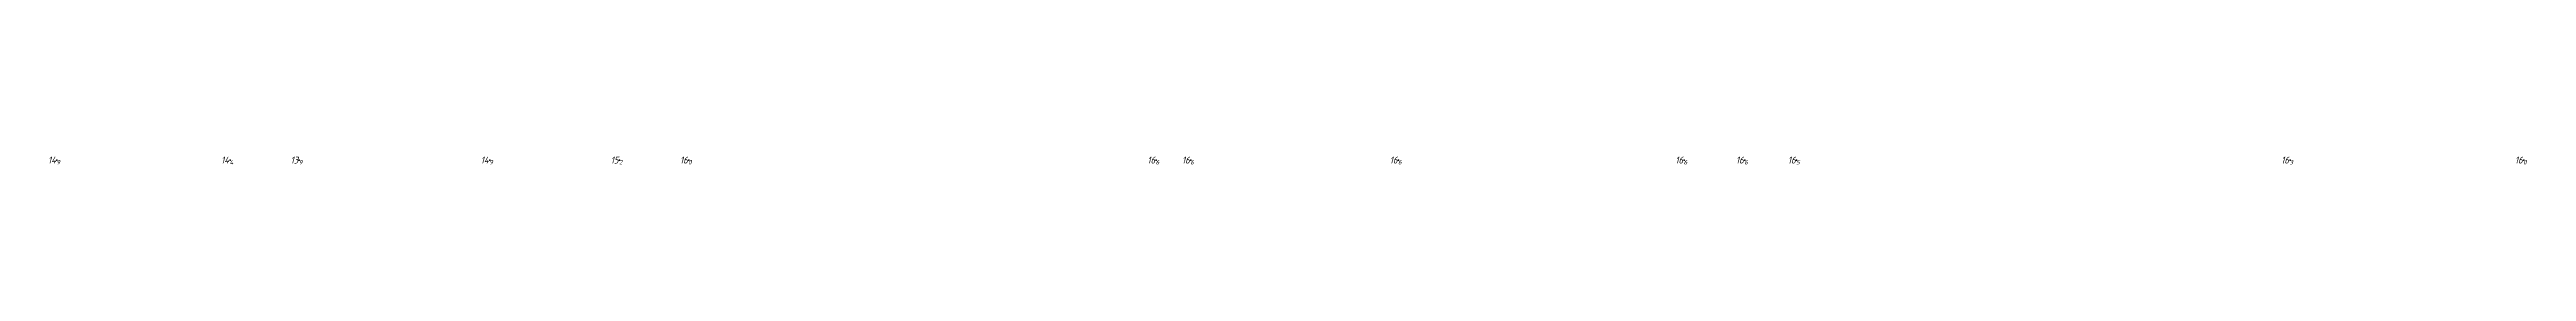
# Model space of a CAD drawing. Header units: metres. Extents: x 555406 to 556003, y 5031197 to 5031451.
# Drawn here: x 555431.1 to 555717.3, y 5031300.5 to 5031301.4 of the extents above; entities that cross this region are included whole.
import ezdxf
from ezdxf.enums import TextEntityAlignment as Align

# ---------------------------------------------------------------- set-up
doc = ezdxf.new("R2010")
doc.units = ezdxf.units.M
doc.layers.add('DEPTHS_TEXT', color=7, linetype='Continuous')
doc.layers.add('POINTS', color=8, linetype='Continuous')
doc.styles.add('ISO', font='iso')

msp = doc.modelspace()

# ---------------------------------------------------------------- texts
at = {"layer": 'DEPTHS_TEXT', "linetype": 'Continuous', "style": 'ISO', "oblique": 15}
for s, p in [('14', (555431.87, 5031301)), ('14', (555451.87, 5031301)), ('13', (555459.87, 5031301)), ('14', (555481.87, 5031301)), ('15', (555496.87, 5031301)), ('16', (555504.87, 5031301)), ('16', (555558.87, 5031301)), ('16', (555562.87, 5031301)), ('16', (555586.87, 5031301)), ('16', (555619.87, 5031301)), ('16', (555626.87, 5031301)), ('16', (555632.87, 5031301)), ('16', (555689.87, 5031301)), ('16', (555716.87, 5031301))]:
    msp.add_text(s, height=0.8, dxfattribs=at).set_placement(p, align=Align.MIDDLE_RIGHT)
for s, p in [('9', (555431.95, 5031301)), ('4', (555451.95, 5031301)), ('9', (555459.95, 5031301)), ('9', (555481.95, 5031301)), ('2', (555496.95, 5031301)), ('0', (555504.95, 5031301)), ('6', (555558.95, 5031301)), ('6', (555562.95, 5031301)), ('6', (555586.95, 5031301)), ('6', (555619.95, 5031301)), ('6', (555626.95, 5031301)), ('5', (555632.95, 5031301)), ('3', (555689.95, 5031301)), ('0', (555716.95, 5031301))]:
    msp.add_text(s, height=0.5, dxfattribs=at).set_placement(p, align=Align.TOP_LEFT)

# ---------------------------------------------------------------- linework, layer by layer
at = {"layer": 'POINTS', "linetype": 'Continuous'}
for p in [(555432, 5031301, 14.9), (555452, 5031301, 14.4), (555460, 5031301, 13.9), (555482, 5031301, 14.9), (555497, 5031301, 15.2), (555505, 5031301, 16), (555559, 5031301, 16.6), (555563, 5031301, 16.6), (555587, 5031301, 16.6), (555620, 5031301, 16.6), (555627, 5031301, 16.6), (555633, 5031301, 16.5), (555690, 5031301, 16.3), (555717, 5031301, 16)]:
    msp.add_point(p, dxfattribs=at)

msp.set_redraw_order([(e.dxf.handle, doc.entitydb.next_handle()) for e in msp.query("TEXT MTEXT ATTDEF DIMENSION ARC_DIMENSION")])  # texts and dimensions are drawn at this point

doc.saveas('drawing.dxf')
